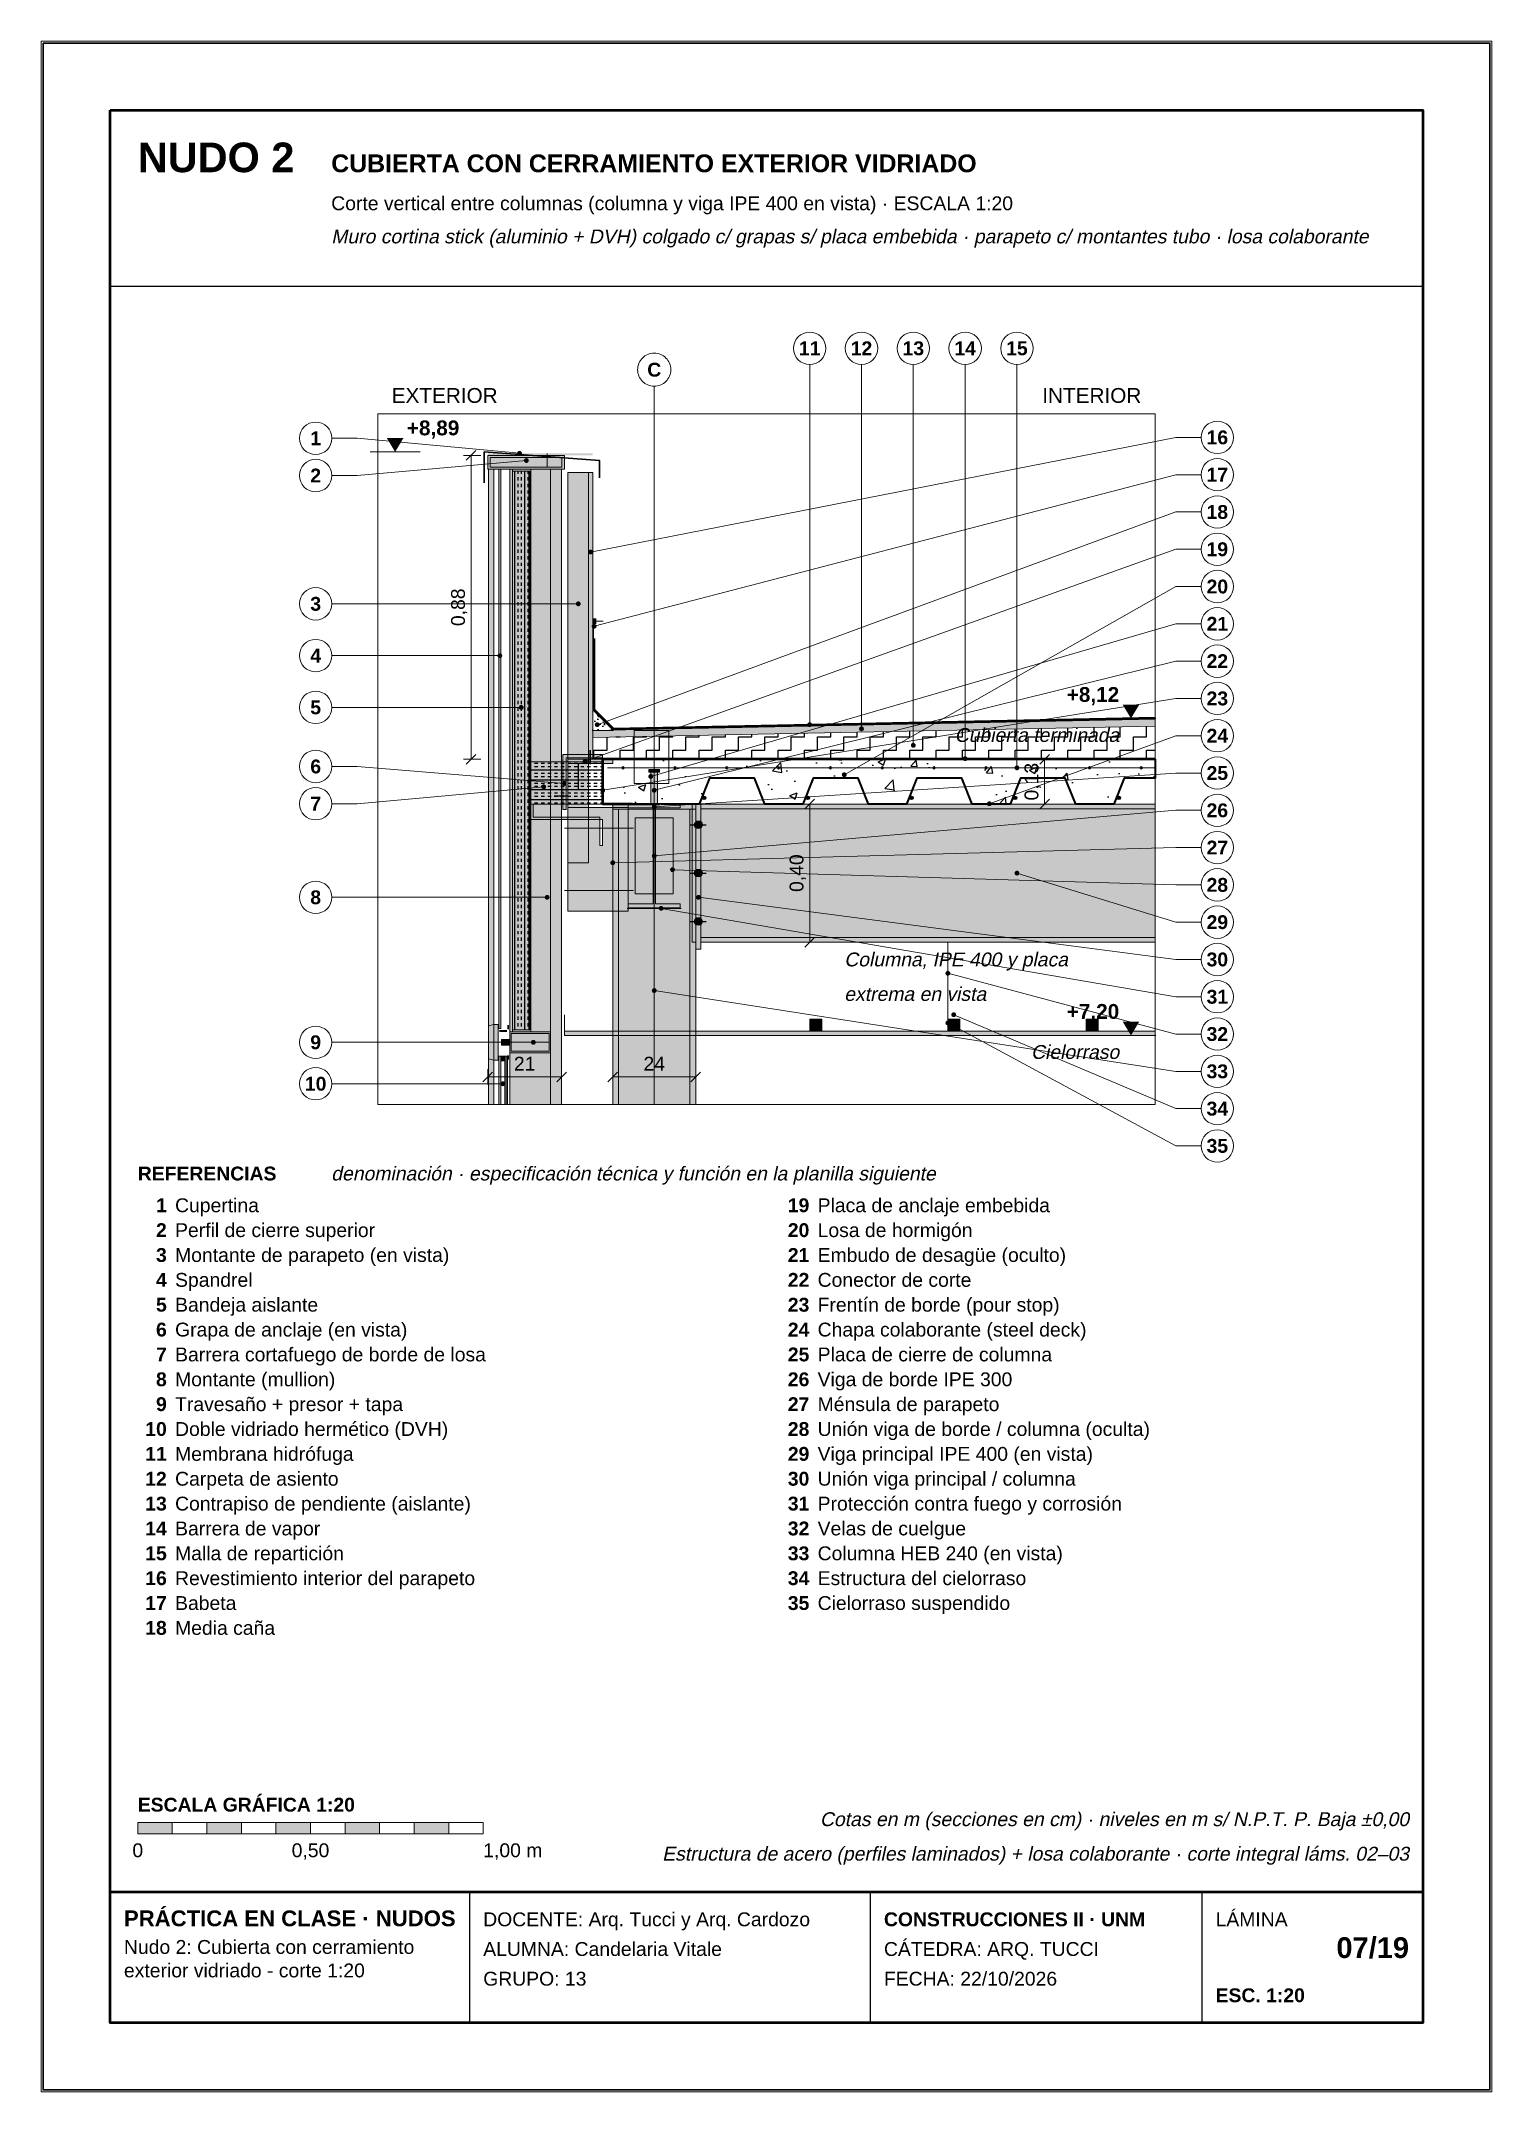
# Paper-space layout 'A4 07' of a CAD drawing. Header units: millimetres. Extents: x 0 to 210, y 0 to 297.
# The model-space entities are those that its viewports show. They can reach past a viewport. Long polylines and large blocks are cut down to what shows.
import ezdxf
from ezdxf.enums import TextEntityAlignment as Align

# ---------------------------------------------------------------- set-up
doc = ezdxf.new("R2010")
doc.units = ezdxf.units.MM
doc.header["$LTSCALE"] = 20
doc.linetypes.add('DASHDOT', pattern=[3.556, 2.54, -0.508, 0, -0.508])
doc.linetypes.add('DASHED', pattern=[1.524, 1.27, -0.254])
for name, color, linetype in [('A-ACERO', 250, 'CONTINUOUS'), ('A-ACERO-CORTADO', 250, 'CONTINUOUS'), ('A-ACERO-VISTA', 8, 'CONTINUOUS'), ('A-AISLACION-EPS', 50, 'CONTINUOUS'), ('A-AISLACION-LANA', 40, 'CONTINUOUS'), ('A-ALUMINIO', 253, 'CONTINUOUS'), ('A-ARMADURAS', 14, 'CONTINUOUS'), ('A-BARRERAS-MEMBRANAS', 7, 'CONTINUOUS'), ('A-CHAPA-GALVANIZADA', 253, 'CONTINUOUS'), ('A-CONTORNOS', 7, 'CONTINUOUS'), ('A-HORMIGON-INSITU', 33, 'CONTINUOUS'), ('A-MORTERO-CARPETAS', 252, 'CONTINUOUS'), ('A-NEOPRENO-SELLADORES', 7, 'CONTINUOUS'), ('A-PLACA-CEMENTICIA', 252, 'CONTINUOUS'), ('A-PROYECCION-OCULTO', 8, 'DASHED'), ('A-SELLADOR-INTUMESCENTE', 1, 'CONTINUOUS'), ('A-VIDRIO', 4, 'CONTINUOUS'), ('A-VISTA', 8, 'CONTINUOUS'), ('X-COTAS', 3, 'CONTINUOUS'), ('X-EJES', 1, 'DASHDOT'), ('X-MARCO', 7, 'CONTINUOUS'), ('X-NIVELES', 7, 'CONTINUOUS'), ('X-REFERENCIAS', 1, 'CONTINUOUS'), ('X-ROTULO', 7, 'CONTINUOUS'), ('X-TEXTOS', 7, 'CONTINUOUS')]:
    doc.layers.add(name, color=color, linetype=linetype)
doc.styles.add('ARIAL', font='arial.ttf')
doc.styles.add('ARIAL-B', font='arialbd.ttf')

psp = doc.layouts.new('A4 07')

msp = doc.modelspace()

# ---------------------------------------------------------------- texts
at = {"layer": 'X-COTAS', "style": 'ARIAL'}
for s, p in [('0,88', (1227, 4300)), ('0,13', (2887, 3795)), ('0,40', (2207, 3530))]:
    msp.add_text(s, height=40.1, rotation=90, dxfattribs=at).set_placement(p, align=Align.CENTER)
for s, p in [('21', (1400, 2958)), ('24', (1775, 2958))]:
    msp.add_text(s, height=40.1, dxfattribs=at).set_placement(p, align=Align.CENTER)
at = {"layer": 'X-EJES', "true_color": 0xcc0000, "style": 'ARIAL-B'}
msp.add_text('C', height=40.1, dxfattribs=at).set_placement((1775, 4968), align=Align.CENTER)
at = {"layer": 'X-NIVELES', "style": 'ARIAL-B'}
msp.add_text('+8,89', height=42.96, dxfattribs=at).set_placement((1059, 4798))
for s, p in [('+8,12', (3121, 4026)), ('+7,20', (3121, 3108))]:
    msp.add_text(s, height=42.96, dxfattribs=at).set_placement(p, align=Align.RIGHT)
at = {"layer": 'X-NIVELES', "style": 'ARIAL', "oblique": 12}
for s, height, p in [('Cubierta terminada', 40.096, (3121, 3910)), ('Cielorraso', 40.1, (3121, 2992))]:
    msp.add_text(s, height=height, dxfattribs=at).set_placement(p, align=Align.RIGHT)
at = {"layer": 'X-REFERENCIAS', "style": 'ARIAL-B'}
for s, p in [('11', (2225, 5030)), ('12', (2375, 5030)), ('13', (2525, 5030)), ('14', (2675, 5030)), ('15', (2825, 5030)), ('16', (3405, 4772)), ('1', (795, 4769.5)), ('2', (795, 4661.5)), ('17', (3405, 4664)), ('18', (3405, 4556)), ('19', (3405, 4448)), ('20', (3405, 4340)), ('3', (795, 4290)), ('21', (3405, 4232)), ('4', (795, 4140)), ('22', (3405, 4124)), ('23', (3405, 4016)), ('5', (795, 3990)), ('24', (3405, 3908)), ('6', (795, 3819)), ('25', (3405, 3800)), ('7', (795, 3711)), ('26', (3405, 3692)), ('27', (3405, 3584)), ('28', (3405, 3476)), ('8', (795, 3440)), ('29', (3405, 3368)), ('30', (3405, 3260)), ('31', (3405, 3152)), ('9', (795, 3020)), ('32', (3405, 3044)), ('33', (3405, 2936)), ('10', (795, 2900)), ('34', (3405, 2828)), ('35', (3405, 2720))]:
    msp.add_text(s, height=40.1, dxfattribs=at).set_placement(p, align=Align.CENTER)
at = {"layer": 'X-ROTULO'}
for s, height, style, p in [('PRÁCTICA EN CLASE · NUDOS', 45.824, 'ARIAL-B', (240, 480)), ('DOCENTE: Arq. Tucci y Arq. Cardozo', 40.096, 'ARIAL', (1280, 480)), ('CONSTRUCCIONES II · UNM', 40.096, 'ARIAL-B', (2440, 480)), ('LÁMINA', 40.1, 'ARIAL', (3400, 480)), ('Nudo 2: Cubierta con cerramiento', 40.096, 'ARIAL', (240, 400)), ('ALUMNA: Candelaria Vitale', 40.096, 'ARIAL', (1280, 394)), ('CÁTEDRA: ARQ. TUCCI', 40.096, 'ARIAL', (2440, 394)), ('exterior vidriado - corte 1:20', 40.096, 'ARIAL', (240, 332)), ('GRUPO: 13', 40.1, 'ARIAL', (1280, 308)), ('FECHA: 22/10/2026', 40.096, 'ARIAL', (2440, 308)), ('ESC. 1:20', 40.1, 'ARIAL-B', (3400, 260))]:
    msp.add_text(s, height=height, dxfattribs=dict(at, style=style)).set_placement(p)
at = {"layer": 'X-ROTULO', "style": 'ARIAL-B'}
msp.add_text('07/19', height=60.14, dxfattribs=at).set_placement((3960, 388), align=Align.RIGHT)
at = {"layer": 'X-TEXTOS'}
for s, height, style, p in [('NUDO 2', 85.92, 'ARIAL-B', (280, 5560)), ('CUBIERTA CON CERRAMIENTO EXTERIOR VIDRIADO', 51.552, 'ARIAL-B', (840, 5560)), ('Corte vertical entre columnas (columna y viga IPE 400 en vista) · ESCALA 1:20', 40.096, 'ARIAL', (840, 5450)), ('EXTERIOR', 42.96, 'ARIAL', (1015, 4892)), ('REFERENCIAS', 40.096, 'ARIAL-B', (280, 2640)), ('Cupertina', 40.1, 'ARIAL', (388, 2548)), ('Placa de anclaje embebida', 40.096, 'ARIAL', (2248, 2548)), ('Perfil de cierre superior', 40.096, 'ARIAL', (388, 2476)), ('Losa de hormigón', 40.096, 'ARIAL', (2248, 2476)), ('Montante de parapeto (en vista)', 40.096, 'ARIAL', (388, 2404)), ('Embudo de desagüe (oculto)', 40.096, 'ARIAL', (2248, 2404)), ('Spandrel', 40.1, 'ARIAL', (388, 2332)), ('Conector de corte', 40.096, 'ARIAL', (2248, 2332)), ('Bandeja aislante', 40.096, 'ARIAL', (388, 2260)), ('Frentín de borde (pour stop)', 40.096, 'ARIAL', (2248, 2260)), ('Grapa de anclaje (en vista)', 40.096, 'ARIAL', (388, 2188)), ('Chapa colaborante (steel deck)', 40.096, 'ARIAL', (2248, 2188)), ('Barrera cortafuego de borde de losa', 40.096, 'ARIAL', (388, 2116)), ('Placa de cierre de columna', 40.096, 'ARIAL', (2248, 2116)), ('Montante (mullion)', 40.096, 'ARIAL', (388, 2044)), ('Viga de borde IPE 300', 40.096, 'ARIAL', (2248, 2044)), ('Travesaño + presor + tapa', 40.096, 'ARIAL', (388, 1972)), ('Ménsula de parapeto', 40.096, 'ARIAL', (2248, 1972)), ('Doble vidriado hermético (DVH)', 40.096, 'ARIAL', (388, 1900)), ('Unión viga de borde / columna (oculta)', 40.096, 'ARIAL', (2248, 1900)), ('Membrana hidrófuga', 40.096, 'ARIAL', (388, 1828)), ('Viga principal IPE 400 (en vista)', 40.096, 'ARIAL', (2248, 1828)), ('Carpeta de asiento', 40.096, 'ARIAL', (388, 1756)), ('Unión viga principal / columna', 40.096, 'ARIAL', (2248, 1756)), ('Contrapiso de pendiente (aislante)', 40.096, 'ARIAL', (388, 1684)), ('Protección contra fuego y corrosión', 40.096, 'ARIAL', (2248, 1684)), ('Barrera de vapor', 40.096, 'ARIAL', (388, 1612)), ('Velas de cuelgue', 40.096, 'ARIAL', (2248, 1612)), ('Malla de repartición', 40.096, 'ARIAL', (388, 1540)), ('Columna HEB 240 (en vista)', 40.096, 'ARIAL', (2248, 1540)), ('Revestimiento interior del parapeto', 40.096, 'ARIAL', (388, 1468)), ('Estructura del cielorraso', 40.096, 'ARIAL', (2248, 1468)), ('Babeta', 40.1, 'ARIAL', (388, 1396)), ('Cielorraso suspendido', 40.096, 'ARIAL', (2248, 1396)), ('Media caña', 40.1, 'ARIAL', (388, 1324)), ('ESCALA GRÁFICA 1:20', 40.096, 'ARIAL-B', (280, 812)), ('1,00 m', 40.1, 'ARIAL', (1280, 680))]:
    msp.add_text(s, height=height, dxfattribs=dict(at, style=style)).set_placement(p)
at = {"layer": 'X-TEXTOS', "style": 'ARIAL', "oblique": 12}
for s, p in [('Muro cortina stick (aluminio + DVH) colgado c/ grapas s/ placa embebida · parapeto c/ montantes tubo · losa colaborante', (840, 5354)), ('Columna, IPE 400 y placa', (2325, 3260)), ('extrema en vista', (2325, 3160)), ('denominación · especificación técnica y función en la planilla siguiente', (840, 2640))]:
    msp.add_text(s, height=40.096, dxfattribs=at).set_placement(p)
at = {"layer": 'X-TEXTOS'}
for s, height, style, p in [('INTERIOR', 42.96, 'ARIAL', (3185, 4892)), ('1', 40.1, 'ARIAL-B', (364, 2548)), ('19', 40.1, 'ARIAL-B', (2224, 2548)), ('2', 40.1, 'ARIAL-B', (364, 2476)), ('20', 40.1, 'ARIAL-B', (2224, 2476)), ('3', 40.1, 'ARIAL-B', (364, 2404)), ('21', 40.1, 'ARIAL-B', (2224, 2404)), ('4', 40.1, 'ARIAL-B', (364, 2332)), ('22', 40.1, 'ARIAL-B', (2224, 2332)), ('5', 40.1, 'ARIAL-B', (364, 2260)), ('23', 40.1, 'ARIAL-B', (2224, 2260)), ('6', 40.1, 'ARIAL-B', (364, 2188)), ('24', 40.1, 'ARIAL-B', (2224, 2188)), ('7', 40.1, 'ARIAL-B', (364, 2116)), ('25', 40.1, 'ARIAL-B', (2224, 2116)), ('8', 40.1, 'ARIAL-B', (364, 2044)), ('26', 40.1, 'ARIAL-B', (2224, 2044)), ('9', 40.1, 'ARIAL-B', (364, 1972)), ('27', 40.1, 'ARIAL-B', (2224, 1972)), ('10', 40.1, 'ARIAL-B', (364, 1900)), ('28', 40.1, 'ARIAL-B', (2224, 1900)), ('11', 40.1, 'ARIAL-B', (364, 1828)), ('29', 40.1, 'ARIAL-B', (2224, 1828)), ('12', 40.1, 'ARIAL-B', (364, 1756)), ('30', 40.1, 'ARIAL-B', (2224, 1756)), ('13', 40.1, 'ARIAL-B', (364, 1684)), ('31', 40.1, 'ARIAL-B', (2224, 1684)), ('14', 40.1, 'ARIAL-B', (364, 1612)), ('32', 40.1, 'ARIAL-B', (2224, 1612)), ('15', 40.1, 'ARIAL-B', (364, 1540)), ('33', 40.1, 'ARIAL-B', (2224, 1540)), ('16', 40.1, 'ARIAL-B', (364, 1468)), ('34', 40.1, 'ARIAL-B', (2224, 1468)), ('17', 40.1, 'ARIAL-B', (364, 1396)), ('35', 40.1, 'ARIAL-B', (2224, 1396)), ('18', 40.1, 'ARIAL-B', (364, 1324))]:
    msp.add_text(s, height=height, dxfattribs=dict(at, style=style)).set_placement(p, align=Align.RIGHT)
at = {"layer": 'X-TEXTOS', "style": 'ARIAL', "oblique": 12}
for s, p in [('Cotas en m (secciones en cm) · niveles en m s/ N.P.T. P. Baja ±0,00', (3960, 770)), ('Estructura de acero (perfiles laminados) + losa colaborante · corte integral láms. 02–03', (3960, 670))]:
    msp.add_text(s, height=40.096, dxfattribs=at).set_placement(p, align=Align.RIGHT)
at = {"layer": 'X-TEXTOS', "style": 'ARIAL'}
for s, p in [('0', (280, 680)), ('0,50', (780, 680))]:
    msp.add_text(s, height=40.1, dxfattribs=at).set_placement(p, align=Align.CENTER)

# ---------------------------------------------------------------- hatches: boundary and pattern name
at = {"layer": 'A-ACERO', "true_color": 0x888888}
h = msp.add_hatch(color=256, dxfattribs=at)
h.dxf.hatch_style = 1
h.paths.add_polyline_path([(1293, 4740), (1597, 4740), (1597, 4746), (1293, 4746)])
at = {"layer": 'A-ACERO', "true_color": 0x3b3b3b}
h = msp.add_hatch(color=256, dxfattribs=at)
h.dxf.hatch_style = 1
h.paths.add_polyline_path([(1365, 3070), (1418, 3070), (1418, 4700), (1365, 4700), (1365, 4694), (1412, 4694), (1412, 3076), (1365, 3076)])
h = msp.add_hatch(color=256, dxfattribs=at)
h.dxf.hatch_style = 1
h.paths.add_polyline_path([(1510, 3714), (1520, 3714), (1520, 3864), (1625, 3864), (1625, 3874), (1510, 3874)])
at = {"layer": 'A-ACERO', "true_color": 0x333333}
h = msp.add_hatch(color=256, dxfattribs=at)
h.dxf.hatch_style = 1
h.paths.add_polyline_path([(1327, 3070), (1349, 3070), (1349, 3076), (1327, 3076)])
at = {"layer": 'A-ACERO-CORTADO', "true_color": 0x4d545c}
h = msp.add_hatch(color=256, dxfattribs=at)
h.dxf.hatch_style = 1
h.paths.add_polyline_path([(1525, 3848), (1655, 3848), (1655, 3860), (1525, 3860)])
h = msp.add_hatch(color=256, dxfattribs=at)
h.dxf.hatch_style = 1
h.paths.add_polyline_path([(1759, 3822), (1790, 3822), (1790, 3830), (1759, 3830)])
h = msp.add_hatch(color=256, dxfattribs=at)
h.dxf.hatch_style = 1
h.paths.add_polyline_path([(1765, 3730), (1784, 3730), (1784, 3830), (1765, 3830)])
h = msp.add_hatch(color=256, dxfattribs=at)
h.dxf.hatch_style = 1
h.paths.add_polyline_path([(1700, 3730), (1850, 3730), (1850, 3719.3), (1778.5, 3719.3), (1778.5, 3440.7), (1850, 3440.7), (1850, 3430), (1700, 3430), (1700, 3440.7), (1771.5, 3440.7), (1771.5, 3719.3), (1700, 3719.3)])
at = {"layer": 'A-ACERO-VISTA', "true_color": 0xdfe3e7}
h = msp.add_hatch(color=256, dxfattribs=at)
h.dxf.hatch_style = 1
h.paths.add_polyline_path([(1525, 3560), (1585, 3560), (1585, 4690), (1525, 4690)])
h = msp.add_hatch(color=256, dxfattribs=at)
h.dxf.hatch_style = 1
h.paths.add_polyline_path([(1525, 3420), (1700, 3420), (1700, 3720), (1525, 3720)])
h = msp.add_hatch(color=256, dxfattribs=at)
h.dxf.hatch_style = 1
h.paths.add_polyline_path([(1655, 3715), (1895, 3715), (1895, 3730), (1655, 3730)])
h = msp.add_hatch(color=256, dxfattribs=at)
h.dxf.hatch_style = 1
h.paths.add_polyline_path([(1655, 2860), (1895, 2860), (1895, 3715), (1655, 3715)])
h = msp.add_hatch(color=256, dxfattribs=at)
h.dxf.hatch_style = 1
h.paths.add_polyline_path([(1895, 3310), (1910, 3310), (1910, 3730), (1895, 3730)])
h = msp.add_hatch(color=256, dxfattribs=at)
h.dxf.hatch_style = 1
h.paths.add_polyline_path([(1910, 3330), (3225, 3330), (3225, 3730), (1910, 3730)])
at = {"layer": 'A-AISLACION-EPS'}
h = msp.add_hatch(dxfattribs=at)
h.set_pattern_fill('ZIGZAG', color=256, scale=6)
h.paths.add_polyline_path([(1597, 3863), (3225, 3863), (3225, 3955.6), (1597, 3923)])
at = {"layer": 'A-AISLACION-LANA'}
h = msp.add_hatch(dxfattribs=at)
h.set_pattern_fill('INSUL', color=256, scale=3, angle=90)
h.paths.add_polyline_path([(1365, 3076), (1415, 3076), (1415, 4694), (1365, 4694)])
h = msp.add_hatch(dxfattribs=at)
h.set_pattern_fill('INSUL', color=256, scale=3)
h.paths.add_polyline_path([(1418, 3730), (1625, 3730), (1625, 3852), (1418, 3852)])
at = {"layer": 'A-ALUMINIO', "true_color": 0x9aa3ab}
h = msp.add_hatch(color=256, dxfattribs=at)
h.dxf.hatch_style = 1
h.paths.add_polyline_path([(1293, 4700), (1515, 4700), (1515, 4740), (1293, 4740)])
at = {"layer": 'A-ALUMINIO', "true_color": 0xb9c0c6}
h = msp.add_hatch(color=256, dxfattribs=at)
h.dxf.hatch_style = 1
h.paths.add_polyline_path([(1295, 2992), (1311, 2988), (1311, 3092), (1295, 3088)])
at = {"layer": 'A-ALUMINIO', "true_color": 0x9aa3ab}
h = msp.add_hatch(color=256, dxfattribs=at)
h.dxf.hatch_style = 1
h.paths.add_polyline_path([(1311, 2988), (1323, 2988), (1323, 3092), (1311, 3092)])
h = msp.add_hatch(color=256, dxfattribs=at)
h.dxf.hatch_style = 1
h.paths.add_polyline_path([(2225, 3072.5), (2260, 3072.5), (2260, 3107), (2225, 3107)])
h = msp.add_hatch(color=256, dxfattribs=at)
h.dxf.hatch_style = 1
h.paths.add_polyline_path([(2625, 3072.5), (2660, 3072.5), (2660, 3107), (2625, 3107)])
h = msp.add_hatch(color=256, dxfattribs=at)
h.dxf.hatch_style = 1
h.paths.add_polyline_path([(3025, 3072.5), (3060, 3072.5), (3060, 3107), (3025, 3107)])
h = msp.add_hatch(color=256, dxfattribs=at)
h.dxf.hatch_style = 1
h.paths.add_polyline_path([(1333, 3032), (1357, 3032), (1357, 3048), (1333, 3048)])
h = msp.add_hatch(color=256, dxfattribs=at)
h.dxf.hatch_style = 1
h.paths.add_polyline_path([(1357, 3010), (1475, 3010), (1475, 3070), (1357, 3070)])
h = msp.add_hatch(color=256, dxfattribs=at)
h.dxf.hatch_style = 1
h.paths.add_polyline_path([(1331, 2986), (1343, 2986), (1343, 3000), (1331, 3000)])
at = {"layer": 'A-ARMADURAS'}
h = msp.add_hatch(color=256, dxfattribs=at)
h.dxf.hatch_style = 1
h.paths.add_polyline_path([(1688.4, 3835), (1688.2, 3836.1), (1687.8, 3837), (1687, 3837.8), (1686.1, 3838.2), (1685, 3838.4), (1683.9, 3838.2), (1683, 3837.8), (1682.2, 3837), (1681.8, 3836.1), (1681.6, 3835), (1681.8, 3833.9), (1682.2, 3833), (1683, 3832.2), (1683.9, 3831.8), (1685, 3831.6), (1686.1, 3831.8), (1687, 3832.2), (1687.8, 3833), (1688.2, 3833.9)])
h = msp.add_hatch(color=256, dxfattribs=at)
h.dxf.hatch_style = 1
h.paths.add_polyline_path([(1838.4, 3835), (1838.2, 3836.1), (1837.8, 3837), (1837, 3837.8), (1836.1, 3838.2), (1835, 3838.4), (1833.9, 3838.2), (1833, 3837.8), (1832.2, 3837), (1831.8, 3836.1), (1831.6, 3835), (1831.8, 3833.9), (1832.2, 3833), (1833, 3832.2), (1833.9, 3831.8), (1835, 3831.6), (1836.1, 3831.8), (1837, 3832.2), (1837.8, 3833), (1838.2, 3833.9)])
h = msp.add_hatch(color=256, dxfattribs=at)
h.dxf.hatch_style = 1
h.paths.add_polyline_path([(1988.4, 3835), (1988.2, 3836.1), (1987.8, 3837), (1987, 3837.8), (1986.1, 3838.2), (1985, 3838.4), (1983.9, 3838.2), (1983, 3837.8), (1982.2, 3837), (1981.8, 3836.1), (1981.6, 3835), (1981.8, 3833.9), (1982.2, 3833), (1983, 3832.2), (1983.9, 3831.8), (1985, 3831.6), (1986.1, 3831.8), (1987, 3832.2), (1987.8, 3833), (1988.2, 3833.9)])
h = msp.add_hatch(color=256, dxfattribs=at)
h.dxf.hatch_style = 1
h.paths.add_polyline_path([(2138.4, 3835), (2138.2, 3836.1), (2137.8, 3837), (2137, 3837.8), (2136.1, 3838.2), (2135, 3838.4), (2133.9, 3838.2), (2133, 3837.8), (2132.2, 3837), (2131.8, 3836.1), (2131.6, 3835), (2131.8, 3833.9), (2132.2, 3833), (2133, 3832.2), (2133.9, 3831.8), (2135, 3831.6), (2136.1, 3831.8), (2137, 3832.2), (2137.8, 3833), (2138.2, 3833.9)])
h = msp.add_hatch(color=256, dxfattribs=at)
h.dxf.hatch_style = 1
h.paths.add_polyline_path([(2288.4, 3835), (2288.2, 3836.1), (2287.8, 3837), (2287, 3837.8), (2286.1, 3838.2), (2285, 3838.4), (2283.9, 3838.2), (2283, 3837.8), (2282.2, 3837), (2281.8, 3836.1), (2281.6, 3835), (2281.8, 3833.9), (2282.2, 3833), (2283, 3832.2), (2283.9, 3831.8), (2285, 3831.6), (2286.1, 3831.8), (2287, 3832.2), (2287.8, 3833), (2288.2, 3833.9)])
h = msp.add_hatch(color=256, dxfattribs=at)
h.dxf.hatch_style = 1
h.paths.add_polyline_path([(2438.4, 3835), (2438.2, 3836.1), (2437.8, 3837), (2437, 3837.8), (2436.1, 3838.2), (2435, 3838.4), (2433.9, 3838.2), (2433, 3837.8), (2432.2, 3837), (2431.8, 3836.1), (2431.6, 3835), (2431.8, 3833.9), (2432.2, 3833), (2433, 3832.2), (2433.9, 3831.8), (2435, 3831.6), (2436.1, 3831.8), (2437, 3832.2), (2437.8, 3833), (2438.2, 3833.9)])
h = msp.add_hatch(color=256, dxfattribs=at)
h.dxf.hatch_style = 1
h.paths.add_polyline_path([(2588.4, 3835), (2588.2, 3836.1), (2587.8, 3837), (2587, 3837.8), (2586.1, 3838.2), (2585, 3838.4), (2583.9, 3838.2), (2583, 3837.8), (2582.2, 3837), (2581.8, 3836.1), (2581.6, 3835), (2581.8, 3833.9), (2582.2, 3833), (2583, 3832.2), (2583.9, 3831.8), (2585, 3831.6), (2586.1, 3831.8), (2587, 3832.2), (2587.8, 3833), (2588.2, 3833.9)])
h = msp.add_hatch(color=256, dxfattribs=at)
h.dxf.hatch_style = 1
h.paths.add_polyline_path([(2738.4, 3835), (2738.2, 3836.1), (2737.8, 3837), (2737, 3837.8), (2736.1, 3838.2), (2735, 3838.4), (2733.9, 3838.2), (2733, 3837.8), (2732.2, 3837), (2731.8, 3836.1), (2731.6, 3835), (2731.8, 3833.9), (2732.2, 3833), (2733, 3832.2), (2733.9, 3831.8), (2735, 3831.6), (2736.1, 3831.8), (2737, 3832.2), (2737.8, 3833), (2738.2, 3833.9)])
h = msp.add_hatch(color=256, dxfattribs=at)
h.dxf.hatch_style = 1
h.paths.add_polyline_path([(2888.4, 3835), (2888.2, 3836.1), (2887.8, 3837), (2887, 3837.8), (2886.1, 3838.2), (2885, 3838.4), (2883.9, 3838.2), (2883, 3837.8), (2882.2, 3837), (2881.8, 3836.1), (2881.6, 3835), (2881.8, 3833.9), (2882.2, 3833), (2883, 3832.2), (2883.9, 3831.8), (2885, 3831.6), (2886.1, 3831.8), (2887, 3832.2), (2887.8, 3833), (2888.2, 3833.9)])
h = msp.add_hatch(color=256, dxfattribs=at)
h.dxf.hatch_style = 1
h.paths.add_polyline_path([(3038.4, 3835), (3038.2, 3836.1), (3037.8, 3837), (3037, 3837.8), (3036.1, 3838.2), (3035, 3838.4), (3033.9, 3838.2), (3033, 3837.8), (3032.2, 3837), (3031.8, 3836.1), (3031.6, 3835), (3031.8, 3833.9), (3032.2, 3833), (3033, 3832.2), (3033.9, 3831.8), (3035, 3831.6), (3036.1, 3831.8), (3037, 3832.2), (3037.8, 3833), (3038.2, 3833.9)])
h = msp.add_hatch(color=256, dxfattribs=at)
h.dxf.hatch_style = 1
h.paths.add_polyline_path([(3188.4, 3835), (3188.2, 3836.1), (3187.8, 3837), (3187, 3837.8), (3186.1, 3838.2), (3185, 3838.4), (3183.9, 3838.2), (3183, 3837.8), (3182.2, 3837), (3181.8, 3836.1), (3181.6, 3835), (3181.8, 3833.9), (3182.2, 3833), (3183, 3832.2), (3183.9, 3831.8), (3185, 3831.6), (3186.1, 3831.8), (3187, 3832.2), (3187.8, 3833), (3188.2, 3833.9)])
h = msp.add_hatch(color=256, dxfattribs=at)
h.dxf.hatch_style = 1
h.paths.add_polyline_path([(1924.8, 3748), (1924.6, 3749.5), (1923.9, 3750.8), (1922.8, 3751.9), (1921.5, 3752.6), (1920, 3752.8), (1918.5, 3752.6), (1917.2, 3751.9), (1916.1, 3750.8), (1915.4, 3749.5), (1915.2, 3748), (1915.4, 3746.5), (1916.1, 3745.2), (1917.2, 3744.1), (1918.5, 3743.4), (1920, 3743.2), (1921.5, 3743.4), (1922.8, 3744.1), (1923.9, 3745.2), (1924.6, 3746.5)])
h = msp.add_hatch(color=256, dxfattribs=at)
h.dxf.hatch_style = 1
h.paths.add_polyline_path([(2224.8, 3748), (2224.6, 3749.5), (2223.9, 3750.8), (2222.8, 3751.9), (2221.5, 3752.6), (2220, 3752.8), (2218.5, 3752.6), (2217.2, 3751.9), (2216.1, 3750.8), (2215.4, 3749.5), (2215.2, 3748), (2215.4, 3746.5), (2216.1, 3745.2), (2217.2, 3744.1), (2218.5, 3743.4), (2220, 3743.2), (2221.5, 3743.4), (2222.8, 3744.1), (2223.9, 3745.2), (2224.6, 3746.5)])
h = msp.add_hatch(color=256, dxfattribs=at)
h.dxf.hatch_style = 1
h.paths.add_polyline_path([(2524.8, 3748), (2524.6, 3749.5), (2523.9, 3750.8), (2522.8, 3751.9), (2521.5, 3752.6), (2520, 3752.8), (2518.5, 3752.6), (2517.2, 3751.9), (2516.1, 3750.8), (2515.4, 3749.5), (2515.2, 3748), (2515.4, 3746.5), (2516.1, 3745.2), (2517.2, 3744.1), (2518.5, 3743.4), (2520, 3743.2), (2521.5, 3743.4), (2522.8, 3744.1), (2523.9, 3745.2), (2524.6, 3746.5)])
h = msp.add_hatch(color=256, dxfattribs=at)
h.dxf.hatch_style = 1
h.paths.add_polyline_path([(2824.8, 3748), (2824.6, 3749.5), (2823.9, 3750.8), (2822.8, 3751.9), (2821.5, 3752.6), (2820, 3752.8), (2818.5, 3752.6), (2817.2, 3751.9), (2816.1, 3750.8), (2815.4, 3749.5), (2815.2, 3748), (2815.4, 3746.5), (2816.1, 3745.2), (2817.2, 3744.1), (2818.5, 3743.4), (2820, 3743.2), (2821.5, 3743.4), (2822.8, 3744.1), (2823.9, 3745.2), (2824.6, 3746.5)])
h = msp.add_hatch(color=256, dxfattribs=at)
h.dxf.hatch_style = 1
h.paths.add_polyline_path([(3124.8, 3748), (3124.6, 3749.5), (3123.9, 3750.8), (3122.8, 3751.9), (3121.5, 3752.6), (3120, 3752.8), (3118.5, 3752.6), (3117.2, 3751.9), (3116.1, 3750.8), (3115.4, 3749.5), (3115.2, 3748), (3115.4, 3746.5), (3116.1, 3745.2), (3117.2, 3744.1), (3118.5, 3743.4), (3120, 3743.2), (3121.5, 3743.4), (3122.8, 3744.1), (3123.9, 3745.2), (3124.6, 3746.5)])
h = msp.add_hatch(color=256, dxfattribs=at)
h.dxf.hatch_style = 1
h.paths.add_polyline_path([(1914, 3670), (1913.5, 3673.4), (1911.9, 3676.5), (1909.5, 3678.9), (1906.4, 3680.5), (1903, 3681), (1899.6, 3680.5), (1896.5, 3678.9), (1894.1, 3676.5), (1892.5, 3673.4), (1892, 3670), (1892.5, 3666.6), (1894.1, 3663.5), (1896.5, 3661.1), (1899.6, 3659.5), (1903, 3659), (1906.4, 3659.5), (1909.5, 3661.1), (1911.9, 3663.5), (1913.5, 3666.6)])
h = msp.add_hatch(color=256, dxfattribs=at)
h.dxf.hatch_style = 1
h.paths.add_polyline_path([(1914, 3530), (1913.5, 3533.4), (1911.9, 3536.5), (1909.5, 3538.9), (1906.4, 3540.5), (1903, 3541), (1899.6, 3540.5), (1896.5, 3538.9), (1894.1, 3536.5), (1892.5, 3533.4), (1892, 3530), (1892.5, 3526.6), (1894.1, 3523.5), (1896.5, 3521.1), (1899.6, 3519.5), (1903, 3519), (1906.4, 3519.5), (1909.5, 3521.1), (1911.9, 3523.5), (1913.5, 3526.6)])
h = msp.add_hatch(color=256, dxfattribs=at)
h.dxf.hatch_style = 1
h.paths.add_polyline_path([(1914, 3390), (1913.5, 3393.4), (1911.9, 3396.5), (1909.5, 3398.9), (1906.4, 3400.5), (1903, 3401), (1899.6, 3400.5), (1896.5, 3398.9), (1894.1, 3396.5), (1892.5, 3393.4), (1892, 3390), (1892.5, 3386.6), (1894.1, 3383.5), (1896.5, 3381.1), (1899.6, 3379.5), (1903, 3379), (1906.4, 3379.5), (1909.5, 3381.1), (1911.9, 3383.5), (1913.5, 3386.6)])
at = {"layer": 'A-BARRERAS-MEMBRANAS', "true_color": 0x000000}
h = msp.add_hatch(color=256, dxfattribs=at)
h.dxf.hatch_style = 1
h.paths.add_polyline_path([(1597, 3860), (3225, 3860), (3225, 3863), (1597, 3863)])
at = {"layer": 'A-CHAPA-GALVANIZADA', "true_color": 0x8f989f}
h = msp.add_hatch(color=256, dxfattribs=at)
h.dxf.hatch_style = 1
h.paths.add_polyline_path([(1418, 3730), (1418, 3685), (1625, 3685), (1625, 3610), (1618, 3610), (1618, 3692), (1425, 3692), (1425, 3730)])
at = {"layer": 'A-HORMIGON-INSITU'}
h = msp.add_hatch(dxfattribs=at)
h.set_pattern_fill('AR-CONC', color=256, scale=1.2)
h.paths.add_polyline_path([(1627, 3860), (3225, 3860), (3225, 3805), (3135, 3805), (3105, 3730), (2995, 3730), (2965, 3805), (2835, 3805), (2805, 3730), (2695, 3730), (2665, 3805), (2535, 3805), (2505, 3730), (2395, 3730), (2365, 3805), (2235, 3805), (2205, 3730), (2095, 3730), (2065, 3805), (1935, 3805), (1905, 3730), (1795, 3730), (1627, 3732)])
at = {"layer": 'A-MORTERO-CARPETAS'}
h = msp.add_hatch(dxfattribs=at)
h.set_pattern_fill('AR-SAND', color=256, scale=0.6)
h.paths.add_polyline_path([(1597, 3943), (1657, 3943), (1597, 4003)])
h = msp.add_hatch(dxfattribs=at)
h.set_pattern_fill('AR-SAND', color=256, scale=0.6)
h.paths.add_polyline_path([(1597, 3923), (3225, 3955.6), (3225, 3975.6), (1597, 3943)])
at = {"layer": 'A-NEOPRENO-SELLADORES', "true_color": 0x222222}
h = msp.add_hatch(color=256, dxfattribs=at)
h.dxf.hatch_style = 1
h.paths.add_polyline_path([(1597, 4252), (1607, 4252), (1607, 4268), (1597, 4268)])
at = {"layer": 'A-NEOPRENO-SELLADORES', "true_color": 0x111111}
h = msp.add_hatch(color=256, dxfattribs=at)
h.dxf.hatch_style = 1
h.paths.add_polyline_path([(1323, 3078), (1325, 3078), (1325, 3090), (1323, 3090)])
h = msp.add_hatch(color=256, dxfattribs=at)
h.dxf.hatch_style = 1
h.paths.add_polyline_path([(1350, 3078), (1355, 3078), (1355, 3090), (1350, 3090)])
h = msp.add_hatch(color=256, dxfattribs=at)
h.dxf.hatch_style = 1
h.paths.add_polyline_path([(1323, 2990), (1325, 2990), (1325, 3002), (1323, 3002)])
h = msp.add_hatch(color=256, dxfattribs=at)
h.dxf.hatch_style = 1
h.paths.add_polyline_path([(1331, 2996), (1343, 2996), (1343, 3000), (1331, 3000)])
h = msp.add_hatch(color=256, dxfattribs=at)
h.dxf.hatch_style = 1
h.paths.add_polyline_path([(1350, 2990), (1355, 2990), (1355, 3002), (1350, 3002)])
at = {"layer": 'A-PLACA-CEMENTICIA'}
h = msp.add_hatch(dxfattribs=at)
h.set_pattern_fill('AR-SAND', color=256, scale=0.4)
h.paths.add_polyline_path([(1585, 3860), (1597, 3860), (1597, 4690), (1585, 4690)])
at = {"layer": 'A-SELLADOR-INTUMESCENTE', "true_color": 0xc0392b}
h = msp.add_hatch(color=256, dxfattribs=at)
h.dxf.hatch_style = 1
h.paths.add_polyline_path([(1418, 3852), (1625, 3852), (1625, 3860), (1418, 3860)])
at = {"layer": 'A-VIDRIO', "true_color": 0x6f8796}
h = msp.add_hatch(color=256, dxfattribs=at)
h.dxf.hatch_style = 1
h.paths.add_polyline_path([(1325, 3080), (1331, 3080), (1331, 4700), (1325, 4700)])
at = {"layer": 'A-VIDRIO', "true_color": 0xbfe3f0}
h = msp.add_hatch(color=256, dxfattribs=at)
h.dxf.hatch_style = 1
h.paths.add_polyline_path([(1325, 2860), (1331, 2860), (1331, 3000), (1325, 3000)])
h = msp.add_hatch(color=256, dxfattribs=at)
h.dxf.hatch_style = 1
h.paths.add_polyline_path([(1343, 2860), (1350, 2860), (1350, 3000), (1343, 3000)])
at = {"layer": 'A-VISTA', "true_color": 0xe9ecee}
h = msp.add_hatch(color=256, dxfattribs=at)
h.dxf.hatch_style = 1
h.paths.add_polyline_path([(1295, 2860), (1311, 2860), (1311, 4700), (1295, 4700)])
at = {"layer": 'A-VISTA', "true_color": 0xe3e7ea}
h = msp.add_hatch(color=256, dxfattribs=at)
h.dxf.hatch_style = 1
h.paths.add_polyline_path([(1357, 2860), (1507, 2860), (1507, 4700), (1357, 4700)])
at = {"layer": 'A-VISTA', "true_color": 0xf2f2f2}
h = msp.add_hatch(color=256, dxfattribs=at)
h.dxf.hatch_style = 1
h.paths.add_polyline_path([(1515, 3060), (3225, 3060), (3225, 3072.5), (1515, 3072.5)])
at = {"layer": 'X-NIVELES'}
h = msp.add_hatch(color=7, dxfattribs=at)
h.dxf.hatch_style = 1
h.paths.add_polyline_path([(1025, 4750), (1001, 4790), (1049, 4790)])
h = msp.add_hatch(color=7, dxfattribs=at)
h.dxf.hatch_style = 1
h.paths.add_polyline_path([(3155, 3978), (3131, 4018), (3179, 4018)])
h = msp.add_hatch(color=7, dxfattribs=at)
h.dxf.hatch_style = 1
h.paths.add_polyline_path([(3155, 3060), (3131, 3100), (3179, 3100)])
at = {"layer": 'X-REFERENCIAS'}
h = msp.add_hatch(color=7, dxfattribs=at)
h.dxf.hatch_style = 1
h.paths.add_polyline_path([(1392, 4746), (1391.7, 4748.2), (1390.7, 4750.1), (1389.1, 4751.7), (1387.2, 4752.7), (1385, 4753), (1382.8, 4752.7), (1380.9, 4751.7), (1379.3, 4750.1), (1378.3, 4748.2), (1378, 4746), (1378.3, 4743.8), (1379.3, 4741.9), (1380.9, 4740.3), (1382.8, 4739.3), (1385, 4739), (1387.2, 4739.3), (1389.1, 4740.3), (1390.7, 4741.9), (1391.7, 4743.8)])
h = msp.add_hatch(color=7, dxfattribs=at)
h.dxf.hatch_style = 1
h.paths.add_polyline_path([(1412, 4725), (1411.7, 4727.2), (1410.7, 4729.1), (1409.1, 4730.7), (1407.2, 4731.7), (1405, 4732), (1402.8, 4731.7), (1400.9, 4730.7), (1399.3, 4729.1), (1398.3, 4727.2), (1398, 4725), (1398.3, 4722.8), (1399.3, 4720.9), (1400.9, 4719.3), (1402.8, 4718.3), (1405, 4718), (1407.2, 4718.3), (1409.1, 4719.3), (1410.7, 4720.9), (1411.7, 4722.8)])
h = msp.add_hatch(color=7, dxfattribs=at)
h.dxf.hatch_style = 1
h.paths.add_polyline_path([(1598, 4460), (1597.7, 4462.2), (1596.7, 4464.1), (1595.1, 4465.7), (1593.2, 4466.7), (1591, 4467), (1588.8, 4466.7), (1586.9, 4465.7), (1585.3, 4464.1), (1584.3, 4462.2), (1584, 4460), (1584.3, 4457.8), (1585.3, 4455.9), (1586.9, 4454.3), (1588.8, 4453.3), (1591, 4453), (1593.2, 4453.3), (1595.1, 4454.3), (1596.7, 4455.9), (1597.7, 4457.8)])
h = msp.add_hatch(color=7, dxfattribs=at)
h.dxf.hatch_style = 1
h.paths.add_polyline_path([(1562, 4310), (1561.7, 4312.2), (1560.7, 4314.1), (1559.1, 4315.7), (1557.2, 4316.7), (1555, 4317), (1552.8, 4316.7), (1550.9, 4315.7), (1549.3, 4314.1), (1548.3, 4312.2), (1548, 4310), (1548.3, 4307.8), (1549.3, 4305.9), (1550.9, 4304.3), (1552.8, 4303.3), (1555, 4303), (1557.2, 4303.3), (1559.1, 4304.3), (1560.7, 4305.9), (1561.7, 4307.8)])
h = msp.add_hatch(color=7, dxfattribs=at)
h.dxf.hatch_style = 1
h.paths.add_polyline_path([(1608, 4245), (1607.7, 4247.2), (1606.7, 4249.1), (1605.1, 4250.7), (1603.2, 4251.7), (1601, 4252), (1598.8, 4251.7), (1596.9, 4250.7), (1595.3, 4249.1), (1594.3, 4247.2), (1594, 4245), (1594.3, 4242.8), (1595.3, 4240.9), (1596.9, 4239.3), (1598.8, 4238.3), (1601, 4238), (1603.2, 4238.3), (1605.1, 4239.3), (1606.7, 4240.9), (1607.7, 4242.8)])
h = msp.add_hatch(color=7, dxfattribs=at)
h.dxf.hatch_style = 1
h.paths.add_polyline_path([(1335, 4160), (1334.7, 4162.2), (1333.7, 4164.1), (1332.1, 4165.7), (1330.2, 4166.7), (1328, 4167), (1325.8, 4166.7), (1323.9, 4165.7), (1322.3, 4164.1), (1321.3, 4162.2), (1321, 4160), (1321.3, 4157.8), (1322.3, 4155.9), (1323.9, 4154.3), (1325.8, 4153.3), (1328, 4153), (1330.2, 4153.3), (1332.1, 4154.3), (1333.7, 4155.9), (1334.7, 4157.8)])
h = msp.add_hatch(color=7, dxfattribs=at)
h.dxf.hatch_style = 1
h.paths.add_polyline_path([(1397, 4010), (1396.7, 4012.2), (1395.7, 4014.1), (1394.1, 4015.7), (1392.2, 4016.7), (1390, 4017), (1387.8, 4016.7), (1385.9, 4015.7), (1384.3, 4014.1), (1383.3, 4012.2), (1383, 4010), (1383.3, 4007.8), (1384.3, 4005.9), (1385.9, 4004.3), (1387.8, 4003.3), (1390, 4003), (1392.2, 4003.3), (1394.1, 4004.3), (1395.7, 4005.9), (1396.7, 4007.8)])
h = msp.add_hatch(color=7, dxfattribs=at)
h.dxf.hatch_style = 1
h.paths.add_polyline_path([(1617, 3960), (1616.7, 3962.2), (1615.7, 3964.1), (1614.1, 3965.7), (1612.2, 3966.7), (1610, 3967), (1607.8, 3966.7), (1605.9, 3965.7), (1604.3, 3964.1), (1603.3, 3962.2), (1603, 3960), (1603.3, 3957.8), (1604.3, 3955.9), (1605.9, 3954.3), (1607.8, 3953.3), (1610, 3953), (1612.2, 3953.3), (1614.1, 3954.3), (1615.7, 3955.9), (1616.7, 3957.8)])
h = msp.add_hatch(color=7, dxfattribs=at)
h.dxf.hatch_style = 1
h.paths.add_polyline_path([(2232, 3960), (2231.7, 3962.2), (2230.7, 3964.1), (2229.1, 3965.7), (2227.2, 3966.7), (2225, 3967), (2222.8, 3966.7), (2220.9, 3965.7), (2219.3, 3964.1), (2218.3, 3962.2), (2218, 3960), (2218.3, 3957.8), (2219.3, 3955.9), (2220.9, 3954.3), (2222.8, 3953.3), (2225, 3953), (2227.2, 3953.3), (2229.1, 3954.3), (2230.7, 3955.9), (2231.7, 3957.8)])
h = msp.add_hatch(color=7, dxfattribs=at)
h.dxf.hatch_style = 1
h.paths.add_polyline_path([(2382, 3948), (2381.7, 3950.2), (2380.7, 3952.1), (2379.1, 3953.7), (2377.2, 3954.7), (2375, 3955), (2372.8, 3954.7), (2370.9, 3953.7), (2369.3, 3952.1), (2368.3, 3950.2), (2368, 3948), (2368.3, 3945.8), (2369.3, 3943.9), (2370.9, 3942.3), (2372.8, 3941.3), (2375, 3941), (2377.2, 3941.3), (2379.1, 3942.3), (2380.7, 3943.9), (2381.7, 3945.8)])
h = msp.add_hatch(color=7, dxfattribs=at)
h.dxf.hatch_style = 1
h.paths.add_polyline_path([(1582, 3854), (1581.7, 3856.2), (1580.7, 3858.1), (1579.1, 3859.7), (1577.2, 3860.7), (1575, 3861), (1572.8, 3860.7), (1570.9, 3859.7), (1569.3, 3858.1), (1568.3, 3856.2), (1568, 3854), (1568.3, 3851.8), (1569.3, 3849.9), (1570.9, 3848.3), (1572.8, 3847.3), (1575, 3847), (1577.2, 3847.3), (1579.1, 3848.3), (1580.7, 3849.9), (1581.7, 3851.8)])
h = msp.add_hatch(color=7, dxfattribs=at)
h.dxf.hatch_style = 1
h.paths.add_polyline_path([(2532, 3900), (2531.7, 3902.2), (2530.7, 3904.1), (2529.1, 3905.7), (2527.2, 3906.7), (2525, 3907), (2522.8, 3906.7), (2520.9, 3905.7), (2519.3, 3904.1), (2518.3, 3902.2), (2518, 3900), (2518.3, 3897.8), (2519.3, 3895.9), (2520.9, 3894.3), (2522.8, 3893.3), (2525, 3893), (2527.2, 3893.3), (2529.1, 3894.3), (2530.7, 3895.9), (2531.7, 3897.8)])
h = msp.add_hatch(color=7, dxfattribs=at)
h.dxf.hatch_style = 1
h.paths.add_polyline_path([(2682, 3861.5), (2681.7, 3863.7), (2680.7, 3865.6), (2679.1, 3867.2), (2677.2, 3868.2), (2675, 3868.5), (2672.8, 3868.2), (2670.9, 3867.2), (2669.3, 3865.6), (2668.3, 3863.7), (2668, 3861.5), (2668.3, 3859.3), (2669.3, 3857.4), (2670.9, 3855.8), (2672.8, 3854.8), (2675, 3854.5), (2677.2, 3854.8), (2679.1, 3855.8), (2680.7, 3857.4), (2681.7, 3859.3)])
h = msp.add_hatch(color=7, dxfattribs=at)
h.dxf.hatch_style = 1
h.paths.add_polyline_path([(1772, 3810), (1771.7, 3812.2), (1770.7, 3814.1), (1769.1, 3815.7), (1767.2, 3816.7), (1765, 3817), (1762.8, 3816.7), (1760.9, 3815.7), (1759.3, 3814.1), (1758.3, 3812.2), (1758, 3810), (1758.3, 3807.8), (1759.3, 3805.9), (1760.9, 3804.3), (1762.8, 3803.3), (1765, 3803), (1767.2, 3803.3), (1769.1, 3804.3), (1770.7, 3805.9), (1771.7, 3807.8)])
h = msp.add_hatch(color=7, dxfattribs=at)
h.dxf.hatch_style = 1
h.paths.add_polyline_path([(2332, 3815), (2331.7, 3817.2), (2330.7, 3819.1), (2329.1, 3820.7), (2327.2, 3821.7), (2325, 3822), (2322.8, 3821.7), (2320.9, 3820.7), (2319.3, 3819.1), (2318.3, 3817.2), (2318, 3815), (2318.3, 3812.8), (2319.3, 3810.9), (2320.9, 3809.3), (2322.8, 3808.3), (2325, 3808), (2327.2, 3808.3), (2329.1, 3809.3), (2330.7, 3810.9), (2331.7, 3812.8)])
h = msp.add_hatch(color=7, dxfattribs=at)
h.dxf.hatch_style = 1
h.paths.add_polyline_path([(2832, 3835), (2831.7, 3837.2), (2830.7, 3839.1), (2829.1, 3840.7), (2827.2, 3841.7), (2825, 3842), (2822.8, 3841.7), (2820.9, 3840.7), (2819.3, 3839.1), (2818.3, 3837.2), (2818, 3835), (2818.3, 3832.8), (2819.3, 3830.9), (2820.9, 3829.3), (2822.8, 3828.3), (2825, 3828), (2827.2, 3828.3), (2829.1, 3829.3), (2830.7, 3830.9), (2831.7, 3832.8)])
h = msp.add_hatch(color=7, dxfattribs=at)
h.dxf.hatch_style = 1
h.paths.add_polyline_path([(1462, 3780), (1461.7, 3782.2), (1460.7, 3784.1), (1459.1, 3785.7), (1457.2, 3786.7), (1455, 3787), (1452.8, 3786.7), (1450.9, 3785.7), (1449.3, 3784.1), (1448.3, 3782.2), (1448, 3780), (1448.3, 3777.8), (1449.3, 3775.9), (1450.9, 3774.3), (1452.8, 3773.3), (1455, 3773), (1457.2, 3773.3), (1459.1, 3774.3), (1460.7, 3775.9), (1461.7, 3777.8)])
h = msp.add_hatch(color=7, dxfattribs=at)
h.dxf.hatch_style = 1
h.paths.add_polyline_path([(1522, 3790), (1521.7, 3792.2), (1520.7, 3794.1), (1519.1, 3795.7), (1517.2, 3796.7), (1515, 3797), (1512.8, 3796.7), (1510.9, 3795.7), (1509.3, 3794.1), (1508.3, 3792.2), (1508, 3790), (1508.3, 3787.8), (1509.3, 3785.9), (1510.9, 3784.3), (1512.8, 3783.3), (1515, 3783), (1517.2, 3783.3), (1519.1, 3784.3), (1520.7, 3785.9), (1521.7, 3787.8)])
h = msp.add_hatch(color=7, dxfattribs=at)
h.dxf.hatch_style = 1
h.paths.add_polyline_path([(1633, 3770), (1632.7, 3772.2), (1631.7, 3774.1), (1630.1, 3775.7), (1628.2, 3776.7), (1626, 3777), (1623.8, 3776.7), (1621.9, 3775.7), (1620.3, 3774.1), (1619.3, 3772.2), (1619, 3770), (1619.3, 3767.8), (1620.3, 3765.9), (1621.9, 3764.3), (1623.8, 3763.3), (1626, 3763), (1628.2, 3763.3), (1630.1, 3764.3), (1631.7, 3765.9), (1632.7, 3767.8)])
h = msp.add_hatch(color=7, dxfattribs=at)
h.dxf.hatch_style = 1
h.paths.add_polyline_path([(1782, 3770), (1781.7, 3772.2), (1780.7, 3774.1), (1779.1, 3775.7), (1777.2, 3776.7), (1775, 3777), (1772.8, 3776.7), (1770.9, 3775.7), (1769.3, 3774.1), (1768.3, 3772.2), (1768, 3770), (1768.3, 3767.8), (1769.3, 3765.9), (1770.9, 3764.3), (1772.8, 3763.3), (1775, 3763), (1777.2, 3763.3), (1779.1, 3764.3), (1780.7, 3765.9), (1781.7, 3767.8)])
h = msp.add_hatch(color=7, dxfattribs=at)
h.dxf.hatch_style = 1
h.paths.add_polyline_path([(1782, 3722), (1781.7, 3724.2), (1780.7, 3726.1), (1779.1, 3727.7), (1777.2, 3728.7), (1775, 3729), (1772.8, 3728.7), (1770.9, 3727.7), (1769.3, 3726.1), (1768.3, 3724.2), (1768, 3722), (1768.3, 3719.8), (1769.3, 3717.9), (1770.9, 3716.3), (1772.8, 3715.3), (1775, 3715), (1777.2, 3715.3), (1779.1, 3716.3), (1780.7, 3717.9), (1781.7, 3719.8)])
h = msp.add_hatch(color=7, dxfattribs=at)
h.dxf.hatch_style = 1
h.paths.add_polyline_path([(2752, 3731), (2751.7, 3733.2), (2750.7, 3735.1), (2749.1, 3736.7), (2747.2, 3737.7), (2745, 3738), (2742.8, 3737.7), (2740.9, 3736.7), (2739.3, 3735.1), (2738.3, 3733.2), (2738, 3731), (2738.3, 3728.8), (2739.3, 3726.9), (2740.9, 3725.3), (2742.8, 3724.3), (2745, 3724), (2747.2, 3724.3), (2749.1, 3725.3), (2750.7, 3726.9), (2751.7, 3728.8)])
h = msp.add_hatch(color=7, dxfattribs=at)
h.dxf.hatch_style = 1
h.paths.add_polyline_path([(1662, 3560), (1661.7, 3562.2), (1660.7, 3564.1), (1659.1, 3565.7), (1657.2, 3566.7), (1655, 3567), (1652.8, 3566.7), (1650.9, 3565.7), (1649.3, 3564.1), (1648.3, 3562.2), (1648, 3560), (1648.3, 3557.8), (1649.3, 3555.9), (1650.9, 3554.3), (1652.8, 3553.3), (1655, 3553), (1657.2, 3553.3), (1659.1, 3554.3), (1660.7, 3555.9), (1661.7, 3557.8)])
h = msp.add_hatch(color=7, dxfattribs=at)
h.dxf.hatch_style = 1
h.paths.add_polyline_path([(1782, 3580), (1781.7, 3582.2), (1780.7, 3584.1), (1779.1, 3585.7), (1777.2, 3586.7), (1775, 3587), (1772.8, 3586.7), (1770.9, 3585.7), (1769.3, 3584.1), (1768.3, 3582.2), (1768, 3580), (1768.3, 3577.8), (1769.3, 3575.9), (1770.9, 3574.3), (1772.8, 3573.3), (1775, 3573), (1777.2, 3573.3), (1779.1, 3574.3), (1780.7, 3575.9), (1781.7, 3577.8)])
h = msp.add_hatch(color=7, dxfattribs=at)
h.dxf.hatch_style = 1
h.paths.add_polyline_path([(1835, 3540), (1834.7, 3542.2), (1833.7, 3544.1), (1832.1, 3545.7), (1830.2, 3546.7), (1828, 3547), (1825.8, 3546.7), (1823.9, 3545.7), (1822.3, 3544.1), (1821.3, 3542.2), (1821, 3540), (1821.3, 3537.8), (1822.3, 3535.9), (1823.9, 3534.3), (1825.8, 3533.3), (1828, 3533), (1830.2, 3533.3), (1832.1, 3534.3), (1833.7, 3535.9), (1834.7, 3537.8)])
h = msp.add_hatch(color=7, dxfattribs=at)
h.dxf.hatch_style = 1
h.paths.add_polyline_path([(2832, 3530), (2831.7, 3532.2), (2830.7, 3534.1), (2829.1, 3535.7), (2827.2, 3536.7), (2825, 3537), (2822.8, 3536.7), (2820.9, 3535.7), (2819.3, 3534.1), (2818.3, 3532.2), (2818, 3530), (2818.3, 3527.8), (2819.3, 3525.9), (2820.9, 3524.3), (2822.8, 3523.3), (2825, 3523), (2827.2, 3523.3), (2829.1, 3524.3), (2830.7, 3525.9), (2831.7, 3527.8)])
h = msp.add_hatch(color=7, dxfattribs=at)
h.dxf.hatch_style = 1
h.paths.add_polyline_path([(1472, 3460), (1471.7, 3462.2), (1470.7, 3464.1), (1469.1, 3465.7), (1467.2, 3466.7), (1465, 3467), (1462.8, 3466.7), (1460.9, 3465.7), (1459.3, 3464.1), (1458.3, 3462.2), (1458, 3460), (1458.3, 3457.8), (1459.3, 3455.9), (1460.9, 3454.3), (1462.8, 3453.3), (1465, 3453), (1467.2, 3453.3), (1469.1, 3454.3), (1470.7, 3455.9), (1471.7, 3457.8)])
h = msp.add_hatch(color=7, dxfattribs=at)
h.dxf.hatch_style = 1
h.paths.add_polyline_path([(1910, 3460), (1909.7, 3462.2), (1908.7, 3464.1), (1907.1, 3465.7), (1905.2, 3466.7), (1903, 3467), (1900.8, 3466.7), (1898.9, 3465.7), (1897.3, 3464.1), (1896.3, 3462.2), (1896, 3460), (1896.3, 3457.8), (1897.3, 3455.9), (1898.9, 3454.3), (1900.8, 3453.3), (1903, 3453), (1905.2, 3453.3), (1907.1, 3454.3), (1908.7, 3455.9), (1909.7, 3457.8)])
h = msp.add_hatch(color=7, dxfattribs=at)
h.dxf.hatch_style = 1
h.paths.add_polyline_path([(1802, 3428), (1801.7, 3430.2), (1800.7, 3432.1), (1799.1, 3433.7), (1797.2, 3434.7), (1795, 3435), (1792.8, 3434.7), (1790.9, 3433.7), (1789.3, 3432.1), (1788.3, 3430.2), (1788, 3428), (1788.3, 3425.8), (1789.3, 3423.9), (1790.9, 3422.3), (1792.8, 3421.3), (1795, 3421), (1797.2, 3421.3), (1799.1, 3422.3), (1800.7, 3423.9), (1801.7, 3425.8)])
h = msp.add_hatch(color=7, dxfattribs=at)
h.dxf.hatch_style = 1
h.paths.add_polyline_path([(2632, 3240), (2631.7, 3242.2), (2630.7, 3244.1), (2629.1, 3245.7), (2627.2, 3246.7), (2625, 3247), (2622.8, 3246.7), (2620.9, 3245.7), (2619.3, 3244.1), (2618.3, 3242.2), (2618, 3240), (2618.3, 3237.8), (2619.3, 3235.9), (2620.9, 3234.3), (2622.8, 3233.3), (2625, 3233), (2627.2, 3233.3), (2629.1, 3234.3), (2630.7, 3235.9), (2631.7, 3237.8)])
h = msp.add_hatch(color=7, dxfattribs=at)
h.dxf.hatch_style = 1
h.paths.add_polyline_path([(1782, 3190), (1781.7, 3192.2), (1780.7, 3194.1), (1779.1, 3195.7), (1777.2, 3196.7), (1775, 3197), (1772.8, 3196.7), (1770.9, 3195.7), (1769.3, 3194.1), (1768.3, 3192.2), (1768, 3190), (1768.3, 3187.8), (1769.3, 3185.9), (1770.9, 3184.3), (1772.8, 3183.3), (1775, 3183), (1777.2, 3183.3), (1779.1, 3184.3), (1780.7, 3185.9), (1781.7, 3187.8)])
h = msp.add_hatch(color=7, dxfattribs=at)
h.dxf.hatch_style = 1
h.paths.add_polyline_path([(2632, 3096), (2631.7, 3098.2), (2630.7, 3100.1), (2629.1, 3101.7), (2627.2, 3102.7), (2625, 3103), (2622.8, 3102.7), (2620.9, 3101.7), (2619.3, 3100.1), (2618.3, 3098.2), (2618, 3096), (2618.3, 3093.8), (2619.3, 3091.9), (2620.9, 3090.3), (2622.8, 3089.3), (2625, 3089), (2627.2, 3089.3), (2629.1, 3090.3), (2630.7, 3091.9), (2631.7, 3093.8)])
h = msp.add_hatch(color=7, dxfattribs=at)
h.dxf.hatch_style = 1
h.paths.add_polyline_path([(2649, 3120), (2648.7, 3122.2), (2647.7, 3124.1), (2646.1, 3125.7), (2644.2, 3126.7), (2642, 3127), (2639.8, 3126.7), (2637.9, 3125.7), (2636.3, 3124.1), (2635.3, 3122.2), (2635, 3120), (2635.3, 3117.8), (2636.3, 3115.9), (2637.9, 3114.3), (2639.8, 3113.3), (2642, 3113), (2644.2, 3113.3), (2646.1, 3114.3), (2647.7, 3115.9), (2648.7, 3117.8)])
h = msp.add_hatch(color=7, dxfattribs=at)
h.dxf.hatch_style = 1
h.paths.add_polyline_path([(1432, 3040), (1431.7, 3042.2), (1430.7, 3044.1), (1429.1, 3045.7), (1427.2, 3046.7), (1425, 3047), (1422.8, 3046.7), (1420.9, 3045.7), (1419.3, 3044.1), (1418.3, 3042.2), (1418, 3040), (1418.3, 3037.8), (1419.3, 3035.9), (1420.9, 3034.3), (1422.8, 3033.3), (1425, 3033), (1427.2, 3033.3), (1429.1, 3034.3), (1430.7, 3035.9), (1431.7, 3037.8)])
h = msp.add_hatch(color=7, dxfattribs=at)
h.dxf.hatch_style = 1
h.paths.add_polyline_path([(1344, 2920), (1343.7, 2922.2), (1342.7, 2924.1), (1341.1, 2925.7), (1339.2, 2926.7), (1337, 2927), (1334.8, 2926.7), (1332.9, 2925.7), (1331.3, 2924.1), (1330.3, 2922.2), (1330, 2920), (1330.3, 2917.8), (1331.3, 2915.9), (1332.9, 2914.3), (1334.8, 2913.3), (1337, 2913), (1339.2, 2913.3), (1341.1, 2914.3), (1342.7, 2915.9), (1343.7, 2917.8)])
at = {"layer": 'X-TEXTOS'}
h = msp.add_hatch(color=7, dxfattribs=at)
h.dxf.hatch_style = 1
h.paths.add_polyline_path([(280, 780), (380, 780), (380, 748), (280, 748)])
h = msp.add_hatch(color=7, dxfattribs=at)
h.dxf.hatch_style = 1
h.paths.add_polyline_path([(480, 780), (580, 780), (580, 748), (480, 748)])
h = msp.add_hatch(color=7, dxfattribs=at)
h.dxf.hatch_style = 1
h.paths.add_polyline_path([(680, 780), (780, 780), (780, 748), (680, 748)])
h = msp.add_hatch(color=7, dxfattribs=at)
h.dxf.hatch_style = 1
h.paths.add_polyline_path([(880, 780), (980, 780), (980, 748), (880, 748)])
h = msp.add_hatch(color=7, dxfattribs=at)
h.dxf.hatch_style = 1
h.paths.add_polyline_path([(1080, 780), (1180, 780), (1180, 748), (1080, 748)])

# ---------------------------------------------------------------- linework, layer by layer
at = {"layer": 'A-ARMADURAS', "lineweight": 13}
msp.add_lwpolyline([(1640, 3835), (3225, 3835)], dxfattribs=at)
at = {"layer": 'A-ARMADURAS'}
for centre, radius in [((1685, 3835), 3.4), ((1835, 3835), 3.4), ((1985, 3835), 3.4), ((2135, 3835), 3.4), ((2285, 3835), 3.4), ((2435, 3835), 3.4), ((2585, 3835), 3.4), ((2735, 3835), 3.4), ((2885, 3835), 3.4), ((3035, 3835), 3.4), ((3185, 3835), 3.4), ((1920, 3748), 4.8), ((2220, 3748), 4.8), ((2520, 3748), 4.8), ((2820, 3748), 4.8), ((3120, 3748), 4.8), ((1903, 3670), 11), ((1903, 3530), 11), ((1903, 3390), 11)]:
    msp.add_circle(centre, radius, dxfattribs=at)
at = {"layer": 'A-CONTORNOS', "lineweight": 30}
for points in [[(1283, 4660), (1283, 4750), (1617, 4725), (1617, 4675)], [(1590, 3886), (1590, 3846)], [(1795, 3730), (1905, 3730), (1935, 3805), (2065, 3805), (2095, 3730), (2205, 3730), (2235, 3805), (2365, 3805), (2395, 3730), (2505, 3730), (2535, 3805), (2665, 3805), (2695, 3730), (2805, 3730), (2835, 3805), (2965, 3805), (2995, 3730), (3105, 3730), (3135, 3805), (3225, 3805)]]:
    msp.add_lwpolyline(points, dxfattribs=at)
at = {"layer": 'A-CONTORNOS', "lineweight": 18}
for points in [[(1293, 4700), (1515, 4700), (1515, 4740), (1293, 4740)], [(1325, 3080), (1331, 3080), (1331, 4700), (1325, 4700)], [(1365, 3076), (1415, 3076), (1415, 4694), (1365, 4694)], [(1585, 3860), (1597, 3860), (1597, 4690), (1585, 4690)], [(1597, 3943), (1657, 3943), (1597, 4003)], [(1597, 3923), (3225, 3955.6), (3225, 3975.6), (1597, 3943)], [(1597, 3863), (3225, 3863), (3225, 3955.6), (1597, 3923)], [(1418, 3730), (1625, 3730), (1625, 3852), (1418, 3852)], [(1357, 3010), (1475, 3010), (1475, 3070), (1357, 3070)], [(1515, 3060), (3225, 3060), (3225, 3072.5), (1515, 3072.5)], [(1325, 2860), (1331, 2860), (1331, 3000), (1325, 3000)], [(1343, 2860), (1350, 2860), (1350, 3000), (1343, 3000)]]:
    msp.add_lwpolyline(points, close=True, dxfattribs=at)
at = {"layer": 'A-CONTORNOS', "lineweight": 13}
for points in [[(1300, 4706), (1508, 4706), (1508, 4734), (1300, 4734)], [(1365, 3070), (1418, 3070), (1418, 4700), (1365, 4700), (1365, 4694), (1412, 4694), (1412, 3076), (1365, 3076)], [(1510, 3714), (1520, 3714), (1520, 3864), (1625, 3864), (1625, 3874), (1510, 3874)], [(1525, 3848), (1655, 3848), (1655, 3860), (1525, 3860)], [(1759, 3822), (1790, 3822), (1790, 3830), (1759, 3830)], [(1765, 3730), (1784, 3730), (1784, 3830), (1765, 3830)], [(1418, 3730), (1418, 3685), (1625, 3685), (1625, 3610), (1618, 3610), (1618, 3692), (1425, 3692), (1425, 3730)], [(1525, 3420), (1700, 3420), (1700, 3720), (1525, 3720)], [(1655, 3715), (1895, 3715), (1895, 3730), (1655, 3730)], [(1895, 3310), (1910, 3310), (1910, 3730), (1895, 3730)], [(1295, 2992), (1311, 2988), (1311, 3092), (1295, 3088)], [(1311, 2988), (1323, 2988), (1323, 3092), (1311, 3092)], [(1333, 3032), (1357, 3032), (1357, 3048), (1333, 3048)], [(1361, 3014), (1471, 3014), (1471, 3066), (1361, 3066)], [(1331, 2986), (1343, 2986), (1343, 3000), (1331, 3000)]]:
    msp.add_lwpolyline(points, close=True, dxfattribs=at)
at = {"layer": 'A-CONTORNOS', "lineweight": 18}
for points in [[(1465, 4708), (1465, 4745)], [(1697, 3428), (1853, 3428)], [(1515, 3120), (1515, 3060), (1555, 3060)]]:
    msp.add_lwpolyline(points, dxfattribs=at)
at = {"layer": 'A-CONTORNOS', "lineweight": 13}
for points in [[(1475, 2860), (1475, 4700)], [(1672, 2860), (1672, 3715)], [(1878, 2860), (1878, 3715)], [(1910, 3716.5), (3225, 3716.5)], [(1910, 3343.5), (3225, 3343.5)], [(2625, 3107), (2625, 3330)], [(1311, 3040), (1395, 3040)], [(1361, 3040), (1471, 3040)], [(1346.5, 2860), (1346.5, 3000)]]:
    msp.add_lwpolyline(points, dxfattribs=at)
at = {"layer": 'A-CONTORNOS', "lineweight": 20}
for points in [[(1627, 4260), (1599, 4260), (1599, 4180)], [(1515, 3660), (1715, 3660)], [(1515, 3480), (1715, 3480)]]:
    msp.add_lwpolyline(points, dxfattribs=at)
at = {"layer": 'A-CONTORNOS', "lineweight": 50}
msp.add_lwpolyline([(3225, 3979.2), (1657, 3947), (1601, 4003), (1601, 4210)], dxfattribs=at)
at = {"layer": 'A-CONTORNOS', "lineweight": 25}
for points in [[(1555, 3848), (1555, 3770)], [(1625, 3848), (1625, 3770)], [(1485, 3754), (1525, 3754)], [(1880, 3670), (1925, 3670)], [(1880, 3530), (1925, 3530)], [(1880, 3390), (1925, 3390)]]:
    msp.add_lwpolyline(points, dxfattribs=at)
at = {"layer": 'A-CONTORNOS', "lineweight": 40}
msp.add_lwpolyline([(1625, 3860), (1625, 3730), (1790, 3730)], dxfattribs=at)
at = {"layer": 'A-CONTORNOS', "lineweight": 35}
msp.add_lwpolyline([(1627, 3860), (3225, 3860), (3225, 3805), (3135, 3805), (3105, 3730), (2995, 3730), (2965, 3805), (2835, 3805), (2805, 3730), (2695, 3730), (2665, 3805), (2535, 3805), (2505, 3730), (2395, 3730), (2365, 3805), (2235, 3805), (2205, 3730), (2095, 3730), (2065, 3805), (1935, 3805), (1905, 3730), (1795, 3730), (1627, 3732)], close=True, dxfattribs=at)
at = {"layer": 'A-CONTORNOS', "lineweight": 20}
msp.add_lwpolyline([(1700, 3730), (1850, 3730), (1850, 3719.3), (1778.5, 3719.3), (1778.5, 3440.7), (1850, 3440.7), (1850, 3430), (1700, 3430), (1700, 3440.7), (1771.5, 3440.7), (1771.5, 3719.3), (1700, 3719.3)], close=True, dxfattribs=at)
at = {"layer": 'A-PROYECCION-OCULTO', "lineweight": 13}
for points in [[(1717, 3790), (1817, 3790), (1817, 3943), (1717, 3943)], [(1720, 3470), (1830, 3470), (1830, 3690), (1720, 3690)], [(1885, 3330), (1895, 3330), (1895, 3730), (1885, 3730)]]:
    msp.add_lwpolyline(points, close=True, dxfattribs=at)
at = {"layer": 'A-VISTA', "lineweight": 13}
for points in [[(1295, 2860), (1311, 2860), (1311, 4700), (1295, 4700)], [(1357, 2860), (1507, 2860), (1507, 4700), (1357, 4700)], [(1525, 3560), (1585, 3560), (1585, 4690), (1525, 4690)], [(1655, 2860), (1895, 2860), (1895, 3715), (1655, 3715)], [(1910, 3330), (3225, 3330), (3225, 3730), (1910, 3730)], [(2225, 3072.5), (2260, 3072.5), (2260, 3107), (2225, 3107)], [(2625, 3072.5), (2660, 3072.5), (2660, 3107), (2625, 3107)], [(3025, 3072.5), (3060, 3072.5), (3060, 3107), (3025, 3107)]]:
    msp.add_lwpolyline(points, close=True, dxfattribs=at)
at = {"layer": 'X-COTAS', "lineweight": 25}
for points in [[(1231, 4726), (1259, 4754)], [(1231, 3846), (1259, 3874)], [(2891, 3846), (2919, 3874)], [(2211, 3716), (2239, 3744)], [(2891, 3716), (2919, 3744)], [(2211, 3316), (2239, 3344)], [(1279, 2926), (1307, 2954)], [(1493, 2926), (1521, 2954)], [(1641, 2926), (1669, 2954)], [(1881, 2926), (1909, 2954)]]:
    msp.add_lwpolyline(points, dxfattribs=at)
at = {"layer": 'X-COTAS', "lineweight": 13}
for points in [[(1223, 4740), (1273, 4740)], [(1245, 3860), (1245, 4740)], [(1223, 3860), (1273, 3860)], [(2883, 3860), (2933, 3860)], [(2905, 3730), (2905, 3860)], [(2203, 3730), (2253, 3730)], [(2225, 3330), (2225, 3730)], [(2883, 3730), (2933, 3730)], [(2203, 3330), (2253, 3330)], [(1293, 2962), (1293, 2918)], [(1293, 2940), (1507, 2940)], [(1507, 2962), (1507, 2918)], [(1655, 2962), (1655, 2918)], [(1655, 2940), (1895, 2940)], [(1895, 2962), (1895, 2918)]]:
    msp.add_lwpolyline(points, dxfattribs=at)
at = {"layer": 'X-EJES', "lineweight": 13, "true_color": 0xcc0000}
msp.add_lwpolyline([(1775, 4940), (1775, 2860)], dxfattribs=at)
at = {"layer": 'X-EJES', "lineweight": 18, "true_color": 0xcc0000}
msp.add_circle((1775, 4988), 48, dxfattribs=at)
at = {"layer": 'X-MARCO', "lineweight": 30}
msp.add_lwpolyline([(6, 5934), (4194, 5934), (4194, 6), (6, 6)], close=True, dxfattribs=at)
at = {"layer": 'X-MARCO', "lineweight": 50}
msp.add_lwpolyline([(200, 5740), (4000, 5740), (4000, 200), (200, 200)], close=True, dxfattribs=at)
at = {"layer": 'X-NIVELES', "lineweight": 13}
for points in [[(953, 4750), (1097, 4750)], [(3083, 3978), (3227, 3978)], [(3083, 3060), (3227, 3060)]]:
    msp.add_lwpolyline(points, dxfattribs=at)
at = {"layer": 'X-REFERENCIAS', "lineweight": 13}
for points in [[(2225, 3960), (2225, 5003)], [(2375, 3948), (2375, 5003)], [(2525, 3900), (2525, 5003)], [(2675, 3861.5), (2675, 5003)], [(2825, 3835), (2825, 5003)], [(1385, 4746), (915, 4789.5), (842, 4789.5)], [(1591, 4460), (3285, 4792), (3358, 4792)], [(1405, 4725), (915, 4681.5), (842, 4681.5)], [(1601, 4245), (3285, 4684), (3358, 4684)], [(1610, 3960), (3285, 4576), (3358, 4576)], [(1575, 3854), (3285, 4468), (3358, 4468)], [(2325, 3815), (3285, 4360), (3358, 4360)], [(1555, 4310), (915, 4310), (842, 4310)], [(1765, 3810), (3285, 4252), (3358, 4252)], [(1328, 4160), (915, 4160), (842, 4160)], [(1775, 3770), (3285, 4144), (3358, 4144)], [(1390, 4010), (915, 4010), (842, 4010)], [(1626, 3770), (3285, 4036), (3358, 4036)], [(2745, 3731), (3285, 3928), (3358, 3928)], [(1515, 3790), (915, 3839), (842, 3839)], [(1775, 3722), (3285, 3820), (3358, 3820)], [(1455, 3780), (915, 3731), (842, 3731)], [(1775, 3580), (3285, 3712), (3358, 3712)], [(1655, 3560), (3285, 3604), (3358, 3604)], [(1828, 3540), (3285, 3496), (3358, 3496)], [(2825, 3530), (3285, 3388), (3358, 3388)], [(1465, 3460), (915, 3460), (842, 3460)], [(1903, 3460), (3285, 3280), (3358, 3280)], [(1795, 3428), (3285, 3172), (3358, 3172)], [(2625, 3240), (3285, 3064), (3358, 3064)], [(1775, 3190), (3285, 2956), (3358, 2956)], [(2625, 3096), (3285, 2740), (3358, 2740)], [(2642, 3120), (3285, 2848), (3358, 2848)], [(1425, 3040), (915, 3040), (842, 3040)], [(1337, 2920), (915, 2920), (842, 2920)]]:
    msp.add_lwpolyline(points, dxfattribs=at)
at = {"layer": 'X-REFERENCIAS', "lineweight": 18}
for centre in [(2225, 5050), (2375, 5050), (2525, 5050), (2675, 5050), (2825, 5050), (795, 4789.5), (3405, 4792), (795, 4681.5), (3405, 4684), (3405, 4576), (3405, 4468), (3405, 4360), (795, 4310), (3405, 4252), (795, 4160), (3405, 4144), (795, 4010), (3405, 4036), (3405, 3928), (795, 3839), (3405, 3820), (795, 3731), (3405, 3712), (3405, 3604), (795, 3460), (3405, 3496), (3405, 3388), (3405, 3280), (3405, 3172), (3405, 3064), (795, 3040), (3405, 2956), (795, 2920), (3405, 2848), (3405, 2740)]:
    msp.add_circle(centre, 47, dxfattribs=at)
at = {"layer": 'X-ROTULO', "lineweight": 50}
msp.add_lwpolyline([(200, 580), (4000, 580), (4000, 200), (200, 200)], close=True, dxfattribs=at)
at = {"layer": 'X-ROTULO', "lineweight": 25}
for points in [[(1240, 580), (1240, 200)], [(2400, 580), (2400, 200)], [(3360, 580), (3360, 200)]]:
    msp.add_lwpolyline(points, dxfattribs=at)
at = {"layer": 'X-TEXTOS', "lineweight": 25}
msp.add_lwpolyline([(200, 5230), (4000, 5230)], dxfattribs=at)
at = {"layer": 'X-TEXTOS', "lineweight": 13}
for points in [[(975, 4860), (3225, 4860), (3225, 2860), (975, 2860)], [(280, 780), (380, 780), (380, 748), (280, 748)], [(380, 780), (480, 780), (480, 748), (380, 748)], [(480, 780), (580, 780), (580, 748), (480, 748)], [(580, 780), (680, 780), (680, 748), (580, 748)], [(680, 780), (780, 780), (780, 748), (680, 748)], [(780, 780), (880, 780), (880, 748), (780, 748)], [(880, 780), (980, 780), (980, 748), (880, 748)], [(980, 780), (1080, 780), (1080, 748), (980, 748)], [(1080, 780), (1180, 780), (1180, 748), (1080, 748)], [(1180, 780), (1280, 780), (1280, 748), (1180, 748)]]:
    msp.add_lwpolyline(points, close=True, dxfattribs=at)

msp.set_redraw_order([(e.dxf.handle, doc.entitydb.next_handle()) for e in msp.query("TEXT MTEXT ATTDEF DIMENSION ARC_DIMENSION")])  # texts and dimensions are drawn at this point

# ---------------------------------------------------------------- viewports
at = {"layer": 'X-MARCO'}
psp.add_viewport(center=(105, 148.5), size=(210, 297), view_center_point=(2100, 2970), view_height=5940, dxfattribs=at)

doc.saveas('drawing.dxf')
